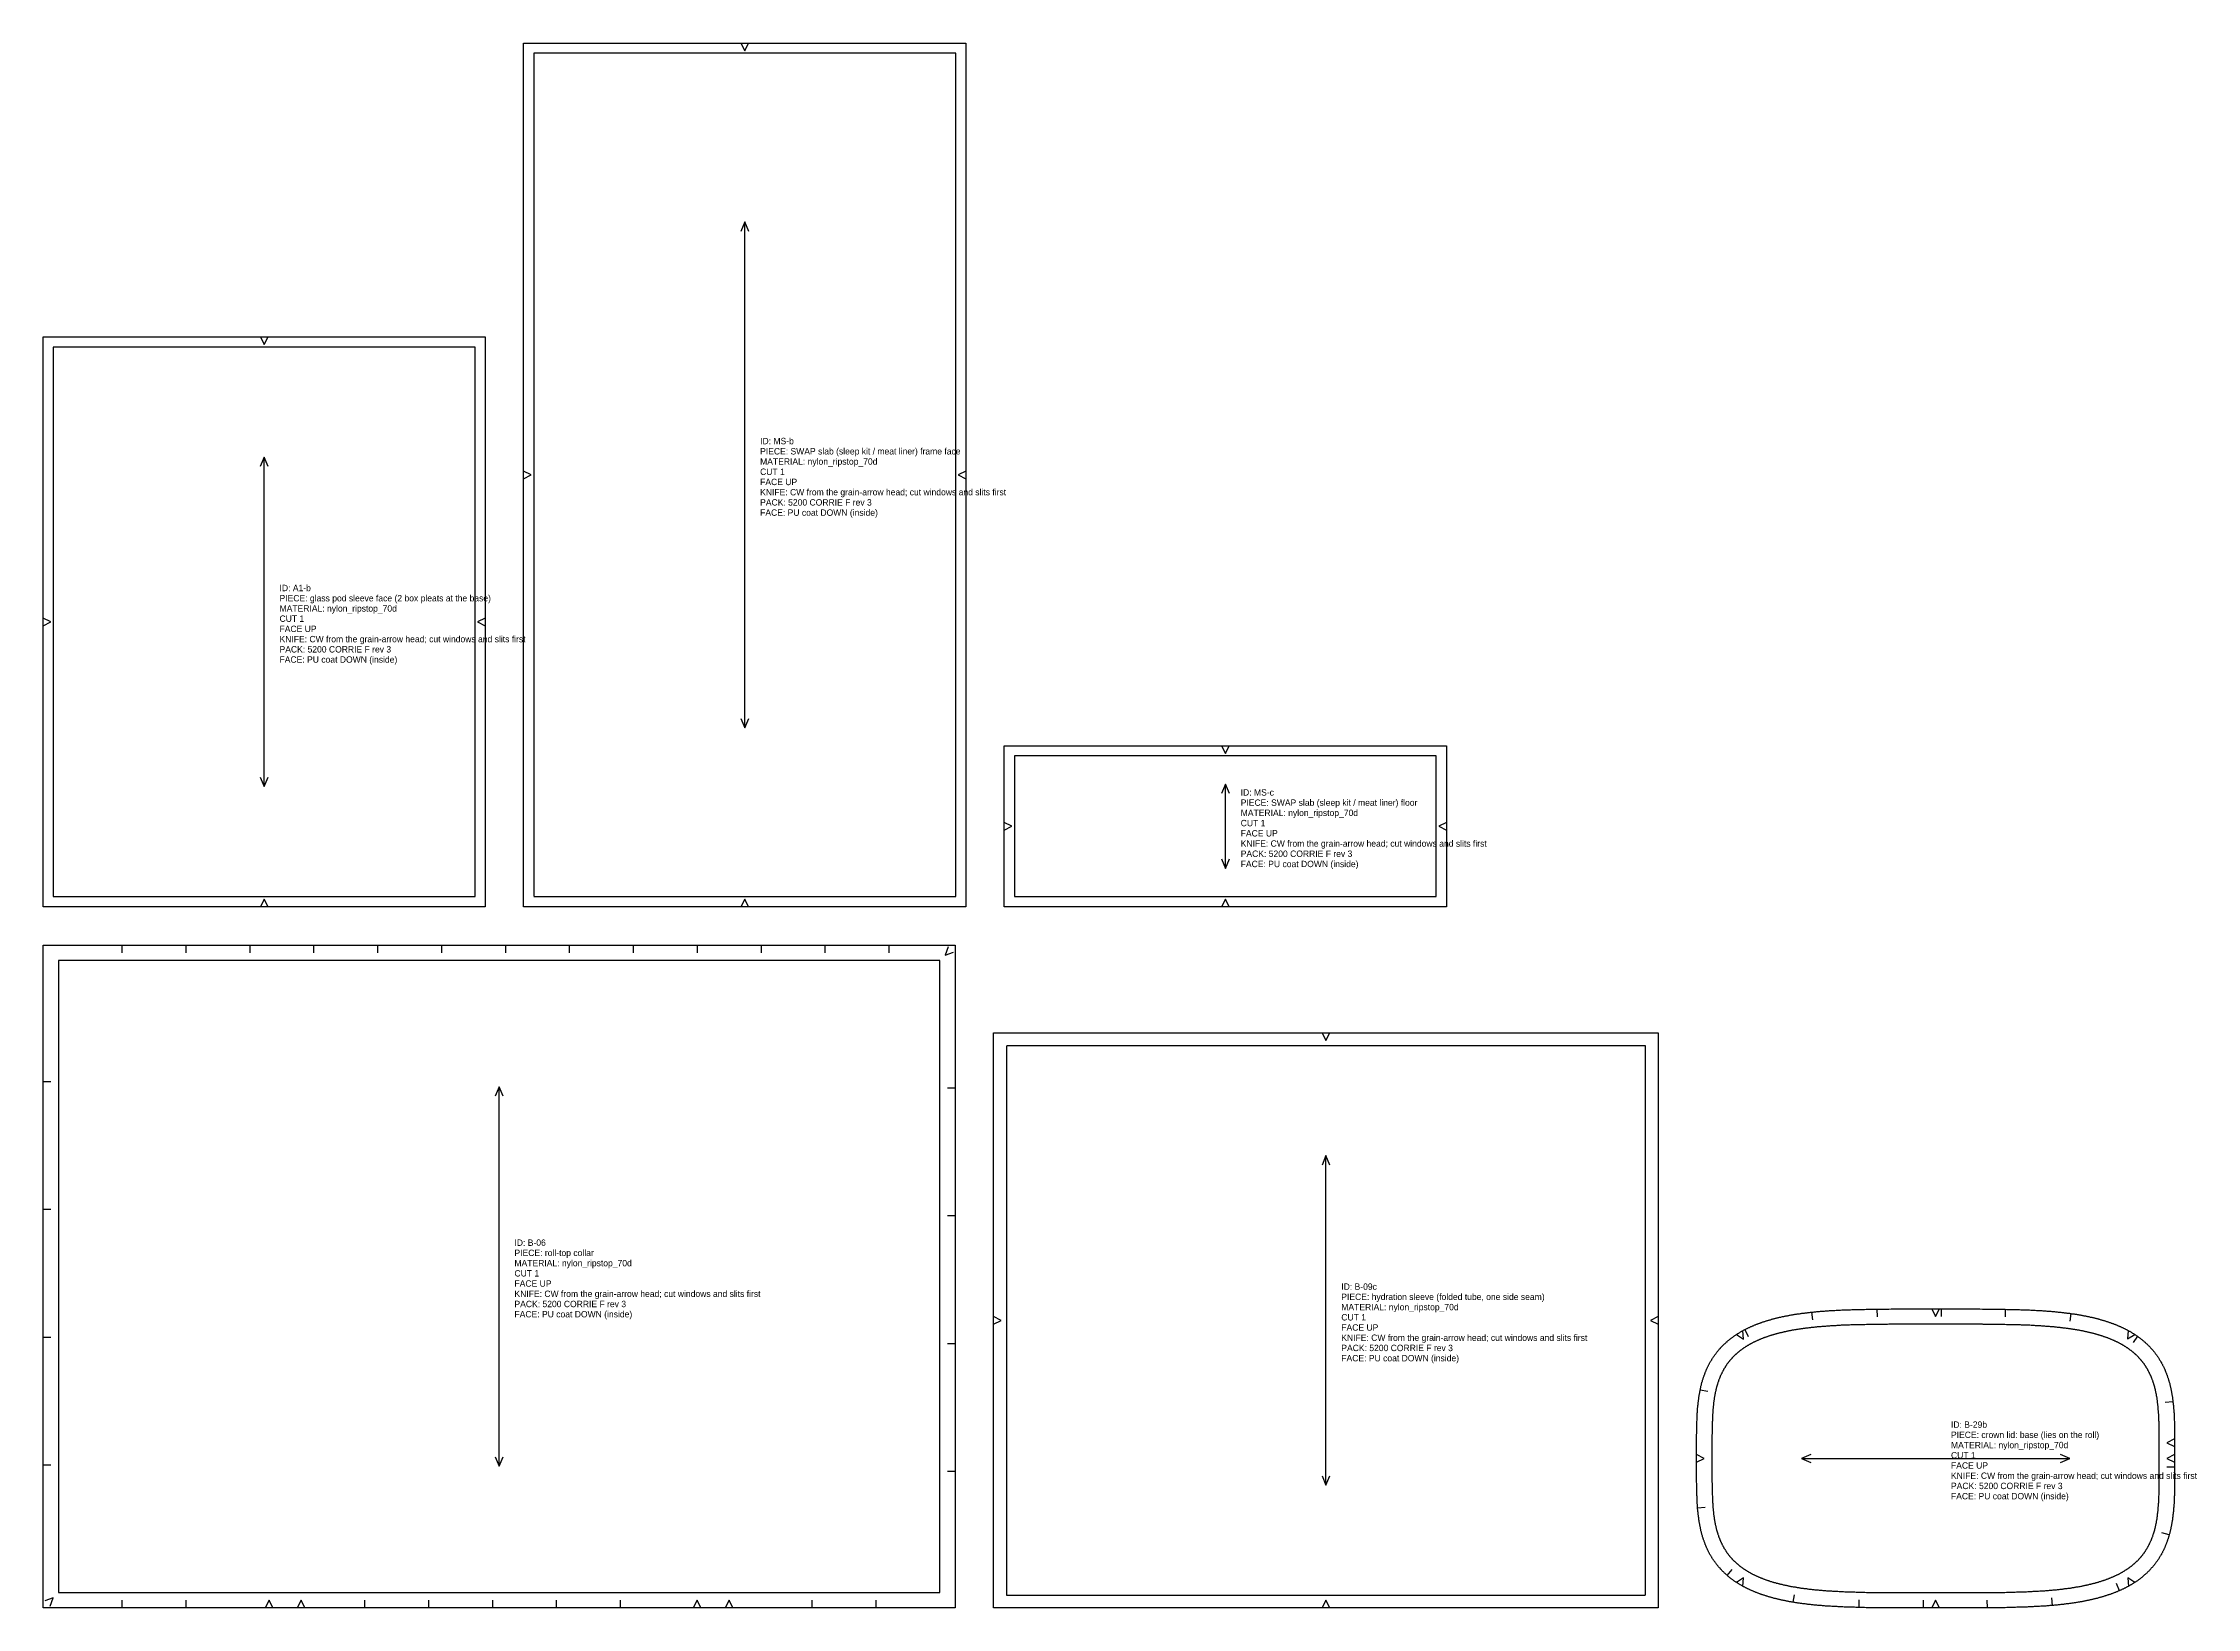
# Model space of a CAD drawing. Header units: millimetres. Extents: x 0 to 1685, y 0 to 1225.
import ezdxf

# ---------------------------------------------------------------- set-up
doc = ezdxf.new("R2010")
doc.units = ezdxf.units.MM
doc.linetypes.add('DASHED', pattern=[1.524, 1.27, -0.254])
for name, color, linetype in [('CUT', 7, 'Continuous'), ('GRAIN', 5, 'Continuous'), ('NOTCH', 1, 'Continuous'), ('SEW', 3, 'Continuous'), ('TEXT', 2, 'Continuous')]:
    doc.layers.add(name, color=color, linetype=linetype)

# ---------------------------------------------------------------- blocks, each defined once
blk = doc.blocks.new('B-06_0')
at = {"layer": 'CUT'}
blk.add_lwpolyline([(-12, -12), (-12, 506.8), (701.7, 506.8), (701.7, -12)], close=True, dxfattribs=at)
at = {"layer": 'GRAIN'}
for points in [[(348, 388.5), (344.8, 395.8), (341.7, 388.5)], [(344.8, 99), (344.8, 395.8)], [(341.7, 106.3), (344.8, 99), (348, 106.3)]]:
    blk.add_lwpolyline(points, dxfattribs=at)
at = {"layer": 'NOTCH'}
for points in [[(49.7, 506.8), (49.7, 500.8)], [(99.7, 506.8), (99.7, 500.8)], [(149.7, 506.8), (149.7, 500.8)], [(199.7, 506.8), (199.7, 500.8)], [(249.7, 506.8), (249.7, 500.8)], [(299.7, 506.8), (299.7, 500.8)], [(349.7, 506.8), (349.7, 500.8)], [(399.7, 506.8), (399.7, 500.8)], [(449.7, 506.8), (449.7, 500.8)], [(499.7, 506.8), (499.7, 500.8)], [(549.7, 506.8), (549.7, 500.8)], [(599.7, 506.8), (599.7, 500.8)], [(649.7, 506.8), (649.7, 500.8)], [(696.1, 505.4), (693.9, 499), (700.3, 501.2)], [(-12, 400), (-6, 400)], [(701.7, 394.8), (695.7, 394.8)], [(-12, 300), (-6, 300)], [(701.7, 294.8), (695.7, 294.8)], [(-12, 200), (-6, 200)], [(701.7, 194.8), (695.7, 194.8)], [(-12, 100), (-6, 100)], [(701.7, 94.8), (695.7, 94.8)], [(-6.4, -10.6), (-4.2, -4.2), (-10.6, -6.4)], [(49.9, -12), (49.9, -6)], [(99.9, -12), (99.9, -6)], [(167.8, -12), (164.8, -6), (161.8, -12)], [(192.8, -12), (189.8, -6), (186.8, -12)], [(239.8, -12), (239.8, -6)], [(289.8, -12), (289.8, -6)], [(339.8, -12), (339.8, -6)], [(389.8, -12), (389.8, -6)], [(439.8, -12), (439.8, -6)], [(502.7, -12), (499.7, -6), (496.7, -12)], [(527.7, -12), (524.7, -6), (521.7, -12)], [(589.7, -12), (589.7, -6)], [(639.7, -12), (639.7, -6)]]:
    blk.add_lwpolyline(points, dxfattribs=at)
at = {"layer": 'SEW', "linetype": 'DASHED'}
blk.add_lwpolyline([(0, 0), (689.7, 0), (689.7, 494.8), (0, 494.8)], close=True, dxfattribs=at)
at = {"layer": 'TEXT'}
for s, p in [('ID: B-06', (356.8, 271.4)), ('PIECE: roll-top collar', (356.8, 263.4)), ('MATERIAL: nylon_ripstop_70d', (356.8, 255.4)), ('CUT 1', (356.8, 247.4)), ('FACE UP', (356.8, 239.4)), ('KNIFE: CW from the grain-arrow head; cut windows and slits first', (356.8, 231.4)), ('PACK: 5200 CORRIE F rev 3', (356.8, 223.4)), ('FACE: PU coat DOWN (inside)', (356.8, 215.4))]:
    blk.add_text(s, height=5, dxfattribs=at).set_placement(p)
blk = doc.blocks.new('B-09c_1')
at = {"layer": 'CUT'}
blk.add_lwpolyline([(-10, -10), (-10, 440), (510, 440), (510, -10)], close=True, dxfattribs=at)
at = {"layer": 'GRAIN'}
for points in [[(253.1, 336.6), (250, 344), (246.9, 336.6)], [(250, 86), (250, 344)], [(246.9, 93.4), (250, 86), (253.1, 93.4)]]:
    blk.add_lwpolyline(points, dxfattribs=at)
at = {"layer": 'NOTCH'}
for points in [[(247, 440), (250, 434), (253, 440)], [(-10, 212), (-4, 215), (-10, 218)], [(510, 218), (504, 215), (510, 212)], [(253, -10), (250, -4), (247, -10)]]:
    blk.add_lwpolyline(points, dxfattribs=at)
at = {"layer": 'SEW', "linetype": 'DASHED'}
blk.add_lwpolyline([(0, 0), (500, 0), (500, 430), (0, 430)], close=True, dxfattribs=at)
at = {"layer": 'TEXT'}
for s, p in [('PIECE: hydration sleeve (folded tube, one side seam)', (262, 231)), ('ID: B-09c', (262, 239)), ('CUT 1', (262, 215)), ('MATERIAL: nylon_ripstop_70d', (262, 223)), ('FACE UP', (262, 207)), ('KNIFE: CW from the grain-arrow head; cut windows and slits first', (262, 199)), ('PACK: 5200 CORRIE F rev 3', (262, 191)), ('FACE: PU coat DOWN (inside)', (262, 183))]:
    blk.add_text(s, height=5, dxfattribs=at).set_placement(p)
blk = doc.blocks.new('B-29b_2')
at = {"layer": 'CUT'}
blk.add_lwpolyline([(0, 117), (0, 117), (11.6, 117), (16.4, 117), (20, 117), (23.1, 117), (25.9, 117), (28.3, 117), (30.6, 117), (32.7, 117), (34.7, 117), (36.6, 116.9), (38.4, 116.9), (40.1, 116.9), (41.8, 116.9), (43.4, 116.9), (44.9, 116.9), (46.4, 116.9), (47.8, 116.9), (49.2, 116.8), (50.5, 116.8), (51.9, 116.8), (53.1, 116.8), (54.4, 116.8), (55.6, 116.7), (56.8, 116.7), (58, 116.7), (59.2, 116.7), (60.3, 116.6), (61.4, 116.6), (62.5, 116.6), (63.6, 116.5), (64.6, 116.5), (65.7, 116.5), (66.7, 116.4), (67.7, 116.4), (68.7, 116.4), (69.7, 116.3), (70.6, 116.3), (71.6, 116.3), (72.5, 116.2), (73.5, 116.2), (74.4, 116.1), (75.3, 116.1), (76.2, 116.1), (77.1, 116), (77.9, 116), (78.8, 115.9), (79.7, 115.9), (80.5, 115.8), (81.3, 115.8), (82.2, 115.7), (83, 115.7), (83.8, 115.6), (84.6, 115.6), (85.4, 115.5), (86.2, 115.5), (87, 115.4), (87.7, 115.3), (88.5, 115.3), (89.3, 115.2), (90, 115.2), (90.8, 115.1), (91.5, 115), (92.2, 115), (93, 114.9), (93.7, 114.8), (94.4, 114.8), (95.1, 114.7), (95.8, 114.6), (96.5, 114.5), (97.2, 114.5), (97.9, 114.4), (98.6, 114.3), (99.3, 114.2), (100, 114.2), (100.6, 114.1), (101.3, 114), (102, 113.9), (102.6, 113.8), (103.3, 113.8), (103.9, 113.7), (104.6, 113.6), (105.2, 113.5), (105.8, 113.4), (106.5, 113.3), (107.1, 113.2), (107.7, 113.2), (108.3, 113.1), (108.9, 113), (109.5, 112.9), (110.2, 112.8), (110.8, 112.7), (111.4, 112.6), (111.9, 112.5), (112.5, 112.4), (113.1, 112.3), (113.7, 112.2), (114.3, 112.1), (114.9, 112), (115.4, 111.9), (116, 111.7), (116.6, 111.6), (117.2, 111.5), (117.7, 111.4), (118.3, 111.3), (118.8, 111.2), (119.4, 111.1), (119.9, 111), (120.5, 110.8), (121, 110.7), (121.6, 110.6), (122.1, 110.5), (122.6, 110.4), (123.2, 110.2), (123.7, 110.1), (124.2, 110), (124.7, 109.8), (125.3, 109.7), (125.8, 109.6), (126.3, 109.5), (126.8, 109.3), (127.3, 109.2), (127.8, 109), (128.3, 108.9), (128.8, 108.8), (129.3, 108.6), (129.8, 108.5), (130.3, 108.3), (130.8, 108.2), (131.3, 108.1), (131.8, 107.9), (132.3, 107.8), (132.7, 107.6), (133.2, 107.5), (133.7, 107.3), (134.2, 107.1), (134.6, 107), (135.1, 106.8), (135.6, 106.7), (136.1, 106.5), (136.5, 106.4), (137, 106.2), (137.4, 106), (137.9, 105.9), (138.3, 105.7), (138.8, 105.5), (139.2, 105.4), (139.7, 105.2), (140.1, 105), (140.6, 104.8), (141, 104.7), (141.5, 104.5), (141.9, 104.3), (142.3, 104.1), (142.8, 103.9), (143.2, 103.7), (143.6, 103.6), (144.1, 103.4), (144.5, 103.2), (144.9, 103), (145.3, 102.8), (145.7, 102.6), (146.2, 102.4), (146.6, 102.2), (147, 102), (147.4, 101.8), (147.8, 101.6), (148.2, 101.4), (148.6, 101.2), (149, 101), (149.4, 100.8), (149.8, 100.6), (150.2, 100.4), (150.6, 100.1), (151, 99.9), (151.4, 99.7), (151.8, 99.5), (152.2, 99.3), (152.6, 99), (152.9, 98.8), (153.3, 98.6), (153.7, 98.4), (154.1, 98.1), (154.5, 97.9), (154.8, 97.7), (155.2, 97.4), (155.6, 97.2), (155.9, 96.9), (156.3, 96.7), (156.7, 96.5), (157, 96.2), (157.4, 96), (157.8, 95.7), (158.1, 95.5), (158.5, 95.2), (158.8, 94.9), (159.2, 94.7), (159.5, 94.4), (159.9, 94.2), (160.2, 93.9), (160.6, 93.6), (160.9, 93.4), (161.2, 93.1), (161.6, 92.8), (161.9, 92.6), (162.2, 92.3), (162.6, 92), (162.9, 91.7), (163.2, 91.4), (163.5, 91.2), (163.9, 90.9), (164.2, 90.6), (164.5, 90.3), (164.8, 90), (165.1, 89.7), (165.4, 89.4), (165.8, 89.1), (166.1, 88.8), (166.4, 88.5), (166.7, 88.2), (167, 87.9), (167.3, 87.6), (167.6, 87.3), (167.9, 87), (168.2, 86.7), (168.4, 86.3), (168.7, 86), (169, 85.7), (169.3, 85.4), (169.6, 85.1), (169.9, 84.7), (170.1, 84.4), (170.4, 84.1), (170.7, 83.7), (171, 83.4), (171.2, 83.1), (171.5, 82.7), (171.8, 82.4), (172, 82), (172.3, 81.7), (172.5, 81.3), (172.8, 81), (173.1, 80.6), (173.3, 80.3), (173.5, 79.9), (173.8, 79.6), (174, 79.2), (174.3, 78.8), (174.5, 78.5), (174.8, 78.1), (175, 77.7), (175.2, 77.3), (175.4, 77), (175.7, 76.6), (175.9, 76.2), (176.1, 75.8), (176.3, 75.4), (176.6, 75.1), (176.8, 74.7), (177, 74.3), (177.2, 73.9), (177.4, 73.5), (177.6, 73.1), (177.8, 72.7), (178, 72.3), (178.2, 71.9), (178.4, 71.5), (178.6, 71.1), (178.8, 70.7), (179, 70.2), (179.2, 69.8), (179.4, 69.4), (179.5, 69), (179.7, 68.6), (179.9, 68.1), (180.1, 67.7), (180.2, 67.3), (180.4, 66.8), (180.6, 66.4), (180.7, 66), (180.9, 65.5), (181.1, 65.1), (181.2, 64.6), (181.4, 64.2), (181.5, 63.7), (181.7, 63.3), (181.8, 62.8), (182, 62.4), (182.1, 61.9), (182.3, 61.4), (182.4, 61), (182.5, 60.5), (182.7, 60), (182.8, 59.6), (182.9, 59.1), (183.1, 58.6), (183.2, 58.1), (183.3, 57.6), (183.4, 57.1), (183.6, 56.6), (183.7, 56.1), (183.8, 55.6), (183.9, 55.1), (184, 54.6), (184.1, 54.1), (184.2, 53.6), (184.3, 53), (184.4, 52.5), (184.5, 52), (184.6, 51.4), (184.7, 50.9), (184.8, 50.4), (184.9, 49.8), (185, 49.3), (185.1, 48.7), (185.2, 48.1), (185.3, 47.6), (185.3, 47), (185.4, 46.4), (185.5, 45.8), (185.6, 45.2), (185.6, 44.6), (185.7, 44), (185.8, 43.4), (185.9, 42.8), (185.9, 42.2), (186, 41.5), (186, 40.9), (186.1, 40.2), (186.2, 39.6), (186.2, 38.9), (186.3, 38.2), (186.3, 37.5), (186.4, 36.8), (186.4, 36.1), (186.5, 35.4), (186.5, 34.6), (186.5, 33.9), (186.6, 33.1), (186.6, 32.3), (186.7, 31.5), (186.7, 30.7), (186.7, 29.9), (186.8, 29), (186.8, 28.1), (186.8, 27.2), (186.8, 26.2), (186.9, 25.3), (186.9, 24.3), (186.9, 23.2), (186.9, 22.1), (186.9, 21), (186.9, 19.7), (187, 18.5), (187, 17.1), (187, 15.6), (187, 13.9), (187, 12), (187, 9.8), (187, 6.9), (187, 0), (187, -6.9), (187, -9.8), (187, -12), (187, -13.9), (187, -15.6), (187, -17.1), (187, -18.5), (186.9, -19.7), (186.9, -21), (186.9, -22.1), (186.9, -23.2), (186.9, -24.3), (186.9, -25.3), (186.8, -26.2), (186.8, -27.2), (186.8, -28.1), (186.8, -29), (186.7, -29.9), (186.7, -30.7), (186.7, -31.5), (186.6, -32.3), (186.6, -33.1), (186.5, -33.9), (186.5, -34.6), (186.5, -35.4), (186.4, -36.1), (186.4, -36.8), (186.3, -37.5), (186.3, -38.2), (186.2, -38.9), (186.2, -39.6), (186.1, -40.2), (186, -40.9), (186, -41.5), (185.9, -42.2), (185.9, -42.8), (185.8, -43.4), (185.7, -44), (185.6, -44.6), (185.6, -45.2), (185.5, -45.8), (185.4, -46.4), (185.3, -47), (185.3, -47.6), (185.2, -48.1), (185.1, -48.7), (185, -49.3), (184.9, -49.8), (184.8, -50.4), (184.7, -50.9), (184.6, -51.4), (184.5, -52), (184.4, -52.5), (184.3, -53), (184.2, -53.6), (184.1, -54.1), (184, -54.6), (183.9, -55.1), (183.8, -55.6), (183.7, -56.1), (183.6, -56.6), (183.4, -57.1), (183.3, -57.6), (183.2, -58.1), (183.1, -58.6), (182.9, -59.1), (182.8, -59.6), (182.7, -60), (182.5, -60.5), (182.4, -61), (182.3, -61.4), (182.1, -61.9), (182, -62.4), (181.8, -62.8), (181.7, -63.3), (181.5, -63.7), (181.4, -64.2), (181.2, -64.6), (181.1, -65.1), (180.9, -65.5), (180.7, -66), (180.6, -66.4), (180.4, -66.8), (180.2, -67.3), (180.1, -67.7), (179.9, -68.1), (179.7, -68.6), (179.5, -69), (179.4, -69.4), (179.2, -69.8), (179, -70.2), (178.8, -70.7), (178.6, -71.1), (178.4, -71.5), (178.2, -71.9), (178, -72.3), (177.8, -72.7), (177.6, -73.1), (177.4, -73.5), (177.2, -73.9), (177, -74.3), (176.8, -74.7), (176.6, -75.1), (176.3, -75.4), (176.1, -75.8), (175.9, -76.2), (175.7, -76.6), (175.4, -77), (175.2, -77.3), (175, -77.7), (174.8, -78.1), (174.5, -78.5), (174.3, -78.8), (174, -79.2), (173.8, -79.6), (173.5, -79.9), (173.3, -80.3), (173.1, -80.6), (172.8, -81), (172.5, -81.3), (172.3, -81.7), (172, -82), (171.8, -82.4), (171.5, -82.7), (171.2, -83.1), (171, -83.4), (170.7, -83.7), (170.4, -84.1), (170.1, -84.4), (169.9, -84.7), (169.6, -85.1), (169.3, -85.4), (169, -85.7), (168.7, -86), (168.4, -86.3), (168.2, -86.7), (167.9, -87), (167.6, -87.3), (167.3, -87.6), (167, -87.9), (166.7, -88.2), (166.4, -88.5), (166.1, -88.8), (165.8, -89.1), (165.4, -89.4), (165.1, -89.7), (164.8, -90), (164.5, -90.3), (164.2, -90.6), (163.9, -90.9), (163.5, -91.2), (163.2, -91.4), (162.9, -91.7), (162.6, -92), (162.2, -92.3), (161.9, -92.6), (161.6, -92.8), (161.2, -93.1), (160.9, -93.4), (160.6, -93.6), (160.2, -93.9), (159.9, -94.2), (159.5, -94.4), (159.2, -94.7), (158.8, -94.9), (158.5, -95.2), (158.1, -95.5), (157.8, -95.7), (157.4, -96), (157, -96.2), (156.7, -96.5), (156.3, -96.7), (155.9, -96.9), (155.6, -97.2), (155.2, -97.4), (154.8, -97.7), (154.5, -97.9), (154.1, -98.1), (153.7, -98.4), (153.3, -98.6), (152.9, -98.8), (152.6, -99), (152.2, -99.3), (151.8, -99.5), (151.4, -99.7), (151, -99.9), (150.6, -100.1), (150.2, -100.4), (149.8, -100.6), (149.4, -100.8), (149, -101), (148.6, -101.2), (148.2, -101.4), (147.8, -101.6), (147.4, -101.8), (147, -102), (146.6, -102.2), (146.2, -102.4), (145.7, -102.6), (145.3, -102.8), (144.9, -103), (144.5, -103.2), (144.1, -103.4), (143.6, -103.6), (143.2, -103.7), (142.8, -103.9), (142.3, -104.1), (141.9, -104.3), (141.5, -104.5), (141, -104.7), (140.6, -104.8), (140.1, -105), (139.7, -105.2), (139.2, -105.4), (138.8, -105.5), (138.3, -105.7), (137.9, -105.9), (137.4, -106), (137, -106.2), (136.5, -106.4), (136.1, -106.5), (135.6, -106.7), (135.1, -106.8), (134.6, -107), (134.2, -107.1), (133.7, -107.3), (133.2, -107.5), (132.7, -107.6), (132.3, -107.8), (131.8, -107.9), (131.3, -108.1), (130.8, -108.2), (130.3, -108.3), (129.8, -108.5), (129.3, -108.6), (128.8, -108.8), (128.3, -108.9), (127.8, -109), (127.3, -109.2), (126.8, -109.3), (126.3, -109.5), (125.8, -109.6), (125.3, -109.7), (124.7, -109.8), (124.2, -110), (123.7, -110.1), (123.2, -110.2), (122.6, -110.4), (122.1, -110.5), (121.6, -110.6), (121, -110.7), (120.5, -110.8), (119.9, -111), (119.4, -111.1), (118.8, -111.2), (118.3, -111.3), (117.7, -111.4), (117.2, -111.5), (116.6, -111.6), (116, -111.7), (115.4, -111.9), (114.9, -112), (114.3, -112.1), (113.7, -112.2), (113.1, -112.3), (112.5, -112.4), (111.9, -112.5), (111.4, -112.6), (110.8, -112.7), (110.2, -112.8), (109.5, -112.9), (108.9, -113), (108.3, -113.1), (107.7, -113.2), (107.1, -113.2), (106.5, -113.3), (105.8, -113.4), (105.2, -113.5), (104.6, -113.6), (103.9, -113.7), (103.3, -113.8), (102.6, -113.8), (102, -113.9), (101.3, -114), (100.6, -114.1), (100, -114.2), (99.3, -114.2), (98.6, -114.3), (97.9, -114.4), (97.2, -114.5), (96.5, -114.5), (95.8, -114.6), (95.1, -114.7), (94.4, -114.8), (93.7, -114.8), (93, -114.9), (92.2, -115), (91.5, -115), (90.8, -115.1), (90, -115.2), (89.3, -115.2), (88.5, -115.3), (87.7, -115.3), (87, -115.4), (86.2, -115.5), (85.4, -115.5), (84.6, -115.6), (83.8, -115.6), (83, -115.7), (82.2, -115.7), (81.3, -115.8), (80.5, -115.8), (79.7, -115.9), (78.8, -115.9), (77.9, -116), (77.1, -116), (76.2, -116.1), (75.3, -116.1), (74.4, -116.1), (73.5, -116.2), (72.5, -116.2), (71.6, -116.3), (70.6, -116.3), (69.7, -116.3), (68.7, -116.4), (67.7, -116.4), (66.7, -116.4), (65.7, -116.5), (64.6, -116.5), (63.6, -116.5), (62.5, -116.6), (61.4, -116.6), (60.3, -116.6), (59.2, -116.7), (58, -116.7), (56.8, -116.7), (55.6, -116.7), (54.4, -116.8), (53.1, -116.8), (51.9, -116.8), (50.5, -116.8), (49.2, -116.8), (47.8, -116.9), (46.4, -116.9), (44.9, -116.9), (43.3, -116.9), (41.8, -116.9), (40.1, -116.9), (38.4, -116.9), (36.6, -116.9), (34.7, -117), (32.7, -117), (30.6, -117), (28.3, -117), (25.9, -117), (23.1, -117), (20, -117), (16.4, -117), (11.6, -117), (0, -117), (-11.6, -117), (-16.4, -117), (-20, -117), (-23.1, -117), (-25.9, -117), (-28.3, -117), (-30.6, -117), (-32.7, -117), (-34.7, -117), (-36.6, -116.9), (-38.4, -116.9), (-40.1, -116.9), (-41.8, -116.9), (-43.4, -116.9), (-44.9, -116.9), (-46.4, -116.9), (-47.8, -116.9), (-49.2, -116.8), (-50.5, -116.8), (-51.9, -116.8), (-53.1, -116.8), (-54.4, -116.8), (-55.6, -116.7), (-56.8, -116.7), (-58, -116.7), (-59.2, -116.7), (-60.3, -116.6), (-61.4, -116.6), (-62.5, -116.6), (-63.6, -116.5), (-64.6, -116.5), (-65.7, -116.5), (-66.7, -116.4), (-67.7, -116.4), (-68.7, -116.4), (-69.7, -116.3), (-70.6, -116.3), (-71.6, -116.3), (-72.5, -116.2), (-73.5, -116.2), (-74.4, -116.1), (-75.3, -116.1), (-76.2, -116.1), (-77.1, -116), (-77.9, -116), (-78.8, -115.9), (-79.7, -115.9), (-80.5, -115.8), (-81.3, -115.8), (-82.2, -115.7), (-83, -115.7), (-83.8, -115.6), (-84.6, -115.6), (-85.4, -115.5), (-86.2, -115.5), (-87, -115.4), (-87.7, -115.3), (-88.5, -115.3), (-89.3, -115.2), (-90, -115.2), (-90.8, -115.1), (-91.5, -115), (-92.2, -115), (-93, -114.9), (-93.7, -114.8), (-94.4, -114.8), (-95.1, -114.7), (-95.8, -114.6), (-96.5, -114.5), (-97.2, -114.5), (-97.9, -114.4), (-98.6, -114.3), (-99.3, -114.2), (-100, -114.2), (-100.6, -114.1), (-101.3, -114), (-102, -113.9), (-102.6, -113.8), (-103.3, -113.8), (-103.9, -113.7), (-104.6, -113.6), (-105.2, -113.5), (-105.8, -113.4), (-106.5, -113.3), (-107.1, -113.2), (-107.7, -113.2), (-108.3, -113.1), (-108.9, -113), (-109.5, -112.9), (-110.2, -112.8), (-110.8, -112.7), (-111.4, -112.6), (-111.9, -112.5), (-112.5, -112.4), (-113.1, -112.3), (-113.7, -112.2), (-114.3, -112.1), (-114.9, -112), (-115.4, -111.9), (-116, -111.7), (-116.6, -111.6), (-117.2, -111.5), (-117.7, -111.4), (-118.3, -111.3), (-118.8, -111.2), (-119.4, -111.1), (-119.9, -111), (-120.5, -110.8), (-121, -110.7), (-121.6, -110.6), (-122.1, -110.5), (-122.6, -110.4), (-123.2, -110.2), (-123.7, -110.1), (-124.2, -110), (-124.7, -109.8), (-125.3, -109.7), (-125.8, -109.6), (-126.3, -109.5), (-126.8, -109.3), (-127.3, -109.2), (-127.8, -109), (-128.3, -108.9), (-128.8, -108.8), (-129.3, -108.6), (-129.8, -108.5), (-130.3, -108.3), (-130.8, -108.2), (-131.3, -108.1), (-131.8, -107.9), (-132.3, -107.8), (-132.7, -107.6), (-133.2, -107.5), (-133.7, -107.3), (-134.2, -107.1), (-134.6, -107), (-135.1, -106.8), (-135.6, -106.7), (-136.1, -106.5), (-136.5, -106.4), (-137, -106.2), (-137.4, -106), (-137.9, -105.9), (-138.3, -105.7), (-138.8, -105.5), (-139.2, -105.4), (-139.7, -105.2), (-140.1, -105), (-140.6, -104.8), (-141, -104.7), (-141.5, -104.5), (-141.9, -104.3), (-142.3, -104.1), (-142.8, -103.9), (-143.2, -103.7), (-143.6, -103.6), (-144.1, -103.4), (-144.5, -103.2), (-144.9, -103), (-145.3, -102.8), (-145.7, -102.6), (-146.2, -102.4), (-146.6, -102.2), (-147, -102), (-147.4, -101.8), (-147.8, -101.6), (-148.2, -101.4), (-148.6, -101.2), (-149, -101), (-149.4, -100.8), (-149.8, -100.6), (-150.2, -100.4), (-150.6, -100.1), (-151, -99.9), (-151.4, -99.7), (-151.8, -99.5), (-152.2, -99.3), (-152.6, -99), (-152.9, -98.8), (-153.3, -98.6), (-153.7, -98.4), (-154.1, -98.1), (-154.5, -97.9), (-154.8, -97.7), (-155.2, -97.4), (-155.6, -97.2), (-155.9, -96.9), (-156.3, -96.7), (-156.7, -96.5), (-157, -96.2), (-157.4, -96), (-157.8, -95.7), (-158.1, -95.5), (-158.5, -95.2), (-158.8, -94.9), (-159.2, -94.7), (-159.5, -94.4), (-159.9, -94.2), (-160.2, -93.9), (-160.6, -93.6), (-160.9, -93.4), (-161.2, -93.1), (-161.6, -92.8), (-161.9, -92.6), (-162.2, -92.3), (-162.6, -92), (-162.9, -91.7), (-163.2, -91.4), (-163.5, -91.2), (-163.9, -90.9), (-164.2, -90.6), (-164.5, -90.3), (-164.8, -90), (-165.1, -89.7), (-165.4, -89.4), (-165.8, -89.1), (-166.1, -88.8), (-166.4, -88.5), (-166.7, -88.2), (-167, -87.9), (-167.3, -87.6), (-167.6, -87.3), (-167.9, -87), (-168.2, -86.7), (-168.4, -86.3), (-168.7, -86), (-169, -85.7), (-169.3, -85.4), (-169.6, -85.1), (-169.9, -84.7), (-170.1, -84.4), (-170.4, -84.1), (-170.7, -83.7), (-171, -83.4), (-171.2, -83.1), (-171.5, -82.7), (-171.8, -82.4), (-172, -82), (-172.3, -81.7), (-172.5, -81.3), (-172.8, -81), (-173.1, -80.6), (-173.3, -80.3), (-173.5, -79.9), (-173.8, -79.6), (-174, -79.2), (-174.3, -78.8), (-174.5, -78.5), (-174.8, -78.1), (-175, -77.7), (-175.2, -77.3), (-175.4, -77), (-175.7, -76.6), (-175.9, -76.2), (-176.1, -75.8), (-176.3, -75.4), (-176.6, -75.1), (-176.8, -74.7), (-177, -74.3), (-177.2, -73.9), (-177.4, -73.5), (-177.6, -73.1), (-177.8, -72.7), (-178, -72.3), (-178.2, -71.9), (-178.4, -71.5), (-178.6, -71.1), (-178.8, -70.7), (-179, -70.2), (-179.2, -69.8), (-179.4, -69.4), (-179.5, -69), (-179.7, -68.6), (-179.9, -68.1), (-180.1, -67.7), (-180.2, -67.3), (-180.4, -66.8), (-180.6, -66.4), (-180.7, -66), (-180.9, -65.5), (-181.1, -65.1), (-181.2, -64.6), (-181.4, -64.2), (-181.5, -63.7), (-181.7, -63.3), (-181.8, -62.8), (-182, -62.4), (-182.1, -61.9), (-182.3, -61.4), (-182.4, -61), (-182.5, -60.5), (-182.7, -60), (-182.8, -59.6), (-182.9, -59.1), (-183.1, -58.6), (-183.2, -58.1), (-183.3, -57.6), (-183.4, -57.1), (-183.6, -56.6), (-183.7, -56.1), (-183.8, -55.6), (-183.9, -55.1), (-184, -54.6), (-184.1, -54.1), (-184.2, -53.6), (-184.3, -53), (-184.4, -52.5), (-184.5, -52), (-184.6, -51.4), (-184.7, -50.9), (-184.8, -50.4), (-184.9, -49.8), (-185, -49.3), (-185.1, -48.7), (-185.2, -48.1), (-185.3, -47.6), (-185.3, -47), (-185.4, -46.4), (-185.5, -45.8), (-185.6, -45.2), (-185.6, -44.6), (-185.7, -44), (-185.8, -43.4), (-185.9, -42.8), (-185.9, -42.2), (-186, -41.5), (-186, -40.9), (-186.1, -40.2), (-186.2, -39.6), (-186.2, -38.9), (-186.3, -38.2), (-186.3, -37.5), (-186.4, -36.8), (-186.4, -36.1), (-186.5, -35.4), (-186.5, -34.6), (-186.5, -33.9), (-186.6, -33.1), (-186.6, -32.3), (-186.7, -31.5), (-186.7, -30.7), (-186.7, -29.9), (-186.8, -29), (-186.8, -28.1), (-186.8, -27.2), (-186.8, -26.2), (-186.9, -25.3), (-186.9, -24.3), (-186.9, -23.2), (-186.9, -22.1), (-186.9, -21), (-186.9, -19.7), (-187, -18.5), (-187, -17.1), (-187, -15.6), (-187, -13.9), (-187, -12), (-187, -9.8), (-187, -6.9), (-187, 0), (-187, 6.9), (-187, 9.8), (-187, 12), (-187, 13.9), (-187, 15.6), (-187, 17.1), (-187, 18.5), (-186.9, 19.7), (-186.9, 21), (-186.9, 22.1), (-186.9, 23.2), (-186.9, 24.3), (-186.9, 25.3), (-186.8, 26.2), (-186.8, 27.2), (-186.8, 28.1), (-186.8, 29), (-186.7, 29.9), (-186.7, 30.7), (-186.7, 31.5), (-186.6, 32.3), (-186.6, 33.1), (-186.5, 33.9), (-186.5, 34.6), (-186.5, 35.4), (-186.4, 36.1), (-186.4, 36.8), (-186.3, 37.5), (-186.3, 38.2), (-186.2, 38.9), (-186.2, 39.6), (-186.1, 40.2), (-186, 40.9), (-186, 41.5), (-185.9, 42.2), (-185.9, 42.8), (-185.8, 43.4), (-185.7, 44), (-185.6, 44.6), (-185.6, 45.2), (-185.5, 45.8), (-185.4, 46.4), (-185.3, 47), (-185.3, 47.6), (-185.2, 48.1), (-185.1, 48.7), (-185, 49.3), (-184.9, 49.8), (-184.8, 50.4), (-184.7, 50.9), (-184.6, 51.4), (-184.5, 52), (-184.4, 52.5), (-184.3, 53), (-184.2, 53.6), (-184.1, 54.1), (-184, 54.6), (-183.9, 55.1), (-183.8, 55.6), (-183.7, 56.1), (-183.6, 56.6), (-183.4, 57.1), (-183.3, 57.6), (-183.2, 58.1), (-183.1, 58.6), (-182.9, 59.1), (-182.8, 59.6), (-182.7, 60), (-182.5, 60.5), (-182.4, 61), (-182.3, 61.4), (-182.1, 61.9), (-182, 62.4), (-181.8, 62.8), (-181.7, 63.3), (-181.5, 63.7), (-181.4, 64.2), (-181.2, 64.6), (-181.1, 65.1), (-180.9, 65.5), (-180.7, 66), (-180.6, 66.4), (-180.4, 66.8), (-180.2, 67.3), (-180.1, 67.7), (-179.9, 68.1), (-179.7, 68.6), (-179.5, 69), (-179.4, 69.4), (-179.2, 69.8), (-179, 70.2), (-178.8, 70.7), (-178.6, 71.1), (-178.4, 71.5), (-178.2, 71.9), (-178, 72.3), (-177.8, 72.7), (-177.6, 73.1), (-177.4, 73.5), (-177.2, 73.9), (-177, 74.3), (-176.8, 74.7), (-176.6, 75.1), (-176.3, 75.4), (-176.1, 75.8), (-175.9, 76.2), (-175.7, 76.6), (-175.4, 77), (-175.2, 77.3), (-175, 77.7), (-174.8, 78.1), (-174.5, 78.5), (-174.3, 78.8), (-174, 79.2), (-173.8, 79.6), (-173.5, 79.9), (-173.3, 80.3), (-173.1, 80.6), (-172.8, 81), (-172.5, 81.3), (-172.3, 81.7), (-172, 82), (-171.8, 82.4), (-171.5, 82.7), (-171.2, 83.1), (-171, 83.4), (-170.7, 83.7), (-170.4, 84.1), (-170.1, 84.4), (-169.9, 84.7), (-169.6, 85.1), (-169.3, 85.4), (-169, 85.7), (-168.7, 86), (-168.4, 86.3), (-168.2, 86.7), (-167.9, 87), (-167.6, 87.3), (-167.3, 87.6), (-167, 87.9), (-166.7, 88.2), (-166.4, 88.5), (-166.1, 88.8), (-165.8, 89.1), (-165.4, 89.4), (-165.1, 89.7), (-164.8, 90), (-164.5, 90.3), (-164.2, 90.6), (-163.9, 90.9), (-163.5, 91.2), (-163.2, 91.4), (-162.9, 91.7), (-162.6, 92), (-162.2, 92.3), (-161.9, 92.6), (-161.6, 92.8), (-161.2, 93.1), (-160.9, 93.4), (-160.6, 93.6), (-160.2, 93.9), (-159.9, 94.2), (-159.5, 94.4), (-159.2, 94.7), (-158.8, 94.9), (-158.5, 95.2), (-158.1, 95.5), (-157.8, 95.7), (-157.4, 96), (-157, 96.2), (-156.7, 96.5), (-156.3, 96.7), (-155.9, 96.9), (-155.6, 97.2), (-155.2, 97.4), (-154.8, 97.7), (-154.5, 97.9), (-154.1, 98.1), (-153.7, 98.4), (-153.3, 98.6), (-152.9, 98.8), (-152.6, 99), (-152.2, 99.3), (-151.8, 99.5), (-151.4, 99.7), (-151, 99.9), (-150.6, 100.1), (-150.2, 100.4), (-149.8, 100.6), (-149.4, 100.8), (-149, 101), (-148.6, 101.2), (-148.2, 101.4), (-147.8, 101.6), (-147.4, 101.8), (-147, 102), (-146.6, 102.2), (-146.2, 102.4), (-145.7, 102.6), (-145.3, 102.8), (-144.9, 103), (-144.5, 103.2), (-144.1, 103.4), (-143.6, 103.6), (-143.2, 103.7), (-142.8, 103.9), (-142.3, 104.1), (-141.9, 104.3), (-141.5, 104.5), (-141, 104.7), (-140.6, 104.8), (-140.1, 105), (-139.7, 105.2), (-139.2, 105.4), (-138.8, 105.5), (-138.3, 105.7), (-137.9, 105.9), (-137.4, 106), (-137, 106.2), (-136.5, 106.4), (-136.1, 106.5), (-135.6, 106.7), (-135.1, 106.8), (-134.6, 107), (-134.2, 107.1), (-133.7, 107.3), (-133.2, 107.5), (-132.7, 107.6), (-132.3, 107.8), (-131.8, 107.9), (-131.3, 108.1), (-130.8, 108.2), (-130.3, 108.3), (-129.8, 108.5), (-129.3, 108.6), (-128.8, 108.8), (-128.3, 108.9), (-127.8, 109), (-127.3, 109.2), (-126.8, 109.3), (-126.3, 109.5), (-125.8, 109.6), (-125.3, 109.7), (-124.7, 109.8), (-124.2, 110), (-123.7, 110.1), (-123.2, 110.2), (-122.6, 110.4), (-122.1, 110.5), (-121.6, 110.6), (-121, 110.7), (-120.5, 110.8), (-119.9, 111), (-119.4, 111.1), (-118.8, 111.2), (-118.3, 111.3), (-117.7, 111.4), (-117.2, 111.5), (-116.6, 111.6), (-116, 111.7), (-115.4, 111.9), (-114.9, 112), (-114.3, 112.1), (-113.7, 112.2), (-113.1, 112.3), (-112.5, 112.4), (-111.9, 112.5), (-111.4, 112.6), (-110.8, 112.7), (-110.2, 112.8), (-109.5, 112.9), (-108.9, 113), (-108.3, 113.1), (-107.7, 113.2), (-107.1, 113.2), (-106.5, 113.3), (-105.8, 113.4), (-105.2, 113.5), (-104.6, 113.6), (-103.9, 113.7), (-103.3, 113.8), (-102.6, 113.8), (-102, 113.9), (-101.3, 114), (-100.6, 114.1), (-100, 114.2), (-99.3, 114.2), (-98.6, 114.3), (-97.9, 114.4), (-97.2, 114.5), (-96.5, 114.5), (-95.8, 114.6), (-95.1, 114.7), (-94.4, 114.8), (-93.7, 114.8), (-93, 114.9), (-92.2, 115), (-91.5, 115), (-90.8, 115.1), (-90, 115.2), (-89.3, 115.2), (-88.5, 115.3), (-87.7, 115.3), (-87, 115.4), (-86.2, 115.5), (-85.4, 115.5), (-84.6, 115.6), (-83.8, 115.6), (-83, 115.7), (-82.2, 115.7), (-81.3, 115.8), (-80.5, 115.8), (-79.7, 115.9), (-78.8, 115.9), (-77.9, 116), (-77.1, 116), (-76.2, 116.1), (-75.3, 116.1), (-74.4, 116.1), (-73.5, 116.2), (-72.5, 116.2), (-71.6, 116.3), (-70.6, 116.3), (-69.7, 116.3), (-68.7, 116.4), (-67.7, 116.4), (-66.7, 116.4), (-65.7, 116.5), (-64.6, 116.5), (-63.6, 116.5), (-62.5, 116.6), (-61.4, 116.6), (-60.3, 116.6), (-59.2, 116.7), (-58, 116.7), (-56.8, 116.7), (-55.6, 116.7), (-54.4, 116.8), (-53.1, 116.8), (-51.9, 116.8), (-50.5, 116.8), (-49.2, 116.8), (-47.8, 116.9), (-46.4, 116.9), (-44.9, 116.9), (-43.3, 116.9), (-41.8, 116.9), (-40.1, 116.9), (-38.4, 116.9), (-36.6, 116.9), (-34.7, 117), (-32.7, 117), (-30.6, 117), (-28.3, 117), (-25.9, 117), (-23.1, 117), (-20, 117), (-16.4, 117), (-11.6, 117)], close=True, dxfattribs=at)
at = {"layer": 'GRAIN'}
for points in [[(-97.6, 3.1), (-105, 0), (-97.6, -3.1)], [(97.6, -3.1), (105, 0), (97.6, 3.1)], [(-105, 0), (105, 0)]]:
    blk.add_lwpolyline(points, dxfattribs=at)
at = {"layer": 'NOTCH'}
for points in [[(-97, 114.5), (-96.3, 108.5)], [(-45.9, 116.9), (-45.8, 110.9)], [(-3, 117), (0, 111), (3, 117)], [(4.2, 117), (4.2, 111)], [(54.4, 116.8), (54.3, 110.8)], [(105.7, 113.4), (104.9, 107.5)], [(-155.9, 97), (-150.3, 93.4), (-150.8, 100.1)], [(-149.4, 100.8), (-146.6, 95.5)], [(150.7, 100.1), (150.2, 93.5), (155.9, 97.1)], [(158, 95.6), (154.5, 90.7)], [(-184.2, 53.8), (-178.3, 52.6)], [(185.7, 44.4), (179.7, 43.7)], [(-187, -3), (-181, 0), (-187, 3)], [(187, 15.3), (181, 12.3), (187, 9.3)], [(187, 3), (181, 0), (187, -3)], [(187, -6.9), (181, -6.9)], [(-186.2, -38.6), (-180.3, -38.1)], [(182.7, -59.8), (177, -58.2)], [(-163.1, -91.5), (-159.2, -87)], [(-150.8, -100.1), (-150.2, -93.4), (-155.9, -97)], [(143.8, -103.5), (141.4, -98)], [(155.9, -97), (150.3, -93.4), (150.8, -100.1)], [(-111.4, -112.6), (-110.4, -106.7)], [(-59.9, -116.6), (-59.8, -110.6)], [(-9.6, -117), (-9.6, -111)], [(3, -117), (0, -111), (-3, -117)], [(40.5, -116.9), (40.4, -110.9)], [(91.4, -115), (90.9, -109.1)]]:
    blk.add_lwpolyline(points, dxfattribs=at)
at = {"layer": 'SEW', "linetype": 'DASHED'}
blk.add_lwpolyline([(0, 105), (-11.6, 105), (-16.3, 105), (-20, 105), (-23.1, 105), (-25.8, 105), (-28.3, 105), (-30.6, 105), (-32.7, 105), (-34.7, 105), (-36.5, 105), (-38.3, 104.9), (-40, 104.9), (-41.7, 104.9), (-43.2, 104.9), (-44.8, 104.9), (-46.2, 104.9), (-47.6, 104.9), (-49, 104.8), (-50.4, 104.8), (-51.7, 104.8), (-52.9, 104.8), (-54.2, 104.8), (-55.4, 104.7), (-56.6, 104.7), (-57.7, 104.7), (-58.9, 104.7), (-60, 104.6), (-61.1, 104.6), (-62.2, 104.6), (-63.2, 104.5), (-64.3, 104.5), (-65.3, 104.5), (-66.3, 104.5), (-67.3, 104.4), (-68.3, 104.4), (-69.2, 104.4), (-70.2, 104.3), (-71.1, 104.3), (-72, 104.2), (-72.9, 104.2), (-73.8, 104.2), (-74.7, 104.1), (-75.6, 104.1), (-76.4, 104), (-77.3, 104), (-78.1, 103.9), (-79, 103.9), (-79.8, 103.8), (-80.6, 103.8), (-81.4, 103.7), (-82.2, 103.7), (-83, 103.6), (-83.8, 103.6), (-84.6, 103.5), (-85.3, 103.5), (-86.1, 103.4), (-86.8, 103.4), (-87.6, 103.3), (-88.3, 103.3), (-89, 103.2), (-89.8, 103.1), (-90.5, 103.1), (-91.2, 103), (-91.9, 102.9), (-92.6, 102.9), (-93.3, 102.8), (-93.9, 102.7), (-94.6, 102.7), (-95.3, 102.6), (-96, 102.5), (-96.6, 102.5), (-97.3, 102.4), (-97.9, 102.3), (-98.6, 102.3), (-99.2, 102.2), (-99.9, 102.1), (-100.5, 102), (-101.1, 101.9), (-101.7, 101.9), (-102.3, 101.8), (-103, 101.7), (-103.6, 101.6), (-104.2, 101.5), (-104.8, 101.5), (-105.4, 101.4), (-105.9, 101.3), (-106.5, 101.2), (-107.1, 101.1), (-107.7, 101), (-108.3, 100.9), (-108.8, 100.8), (-109.4, 100.7), (-110, 100.6), (-110.5, 100.6), (-111.1, 100.5), (-111.6, 100.4), (-112.2, 100.3), (-112.7, 100.2), (-113.2, 100.1), (-113.8, 100), (-114.3, 99.9), (-114.8, 99.8), (-115.3, 99.7), (-115.9, 99.5), (-116.4, 99.4), (-116.9, 99.3), (-117.4, 99.2), (-117.9, 99.1), (-118.4, 99), (-118.9, 98.9), (-119.4, 98.8), (-119.9, 98.7), (-120.4, 98.5), (-120.9, 98.4), (-121.4, 98.3), (-121.8, 98.2), (-122.3, 98.1), (-122.8, 98), (-123.3, 97.8), (-123.7, 97.7), (-124.2, 97.6), (-124.7, 97.5), (-125.1, 97.3), (-125.6, 97.2), (-126, 97.1), (-126.5, 97), (-126.9, 96.8), (-127.4, 96.7), (-127.8, 96.6), (-128.3, 96.4), (-128.7, 96.3), (-129.1, 96.2), (-129.6, 96), (-130, 95.9), (-130.4, 95.7), (-130.9, 95.6), (-131.3, 95.5), (-131.7, 95.3), (-132.1, 95.2), (-132.5, 95), (-132.9, 94.9), (-133.4, 94.7), (-133.8, 94.6), (-134.2, 94.4), (-134.6, 94.3), (-135, 94.1), (-135.4, 94), (-135.8, 93.8), (-136.2, 93.7), (-136.5, 93.5), (-136.9, 93.4), (-137.3, 93.2), (-137.7, 93), (-138.1, 92.9), (-138.5, 92.7), (-138.8, 92.6), (-139.2, 92.4), (-139.6, 92.2), (-139.9, 92.1), (-140.3, 91.9), (-140.7, 91.7), (-141, 91.6), (-141.4, 91.4), (-141.7, 91.2), (-142.1, 91), (-142.5, 90.9), (-142.8, 90.7), (-143.2, 90.5), (-143.5, 90.3), (-143.8, 90.2), (-144.2, 90), (-144.5, 89.8), (-144.9, 89.6), (-145.2, 89.4), (-145.5, 89.2), (-145.9, 89.1), (-146.2, 88.9), (-146.5, 88.7), (-146.8, 88.5), (-147.2, 88.3), (-147.5, 88.1), (-147.8, 87.9), (-148.1, 87.7), (-148.4, 87.5), (-148.7, 87.3), (-149, 87.1), (-149.4, 86.9), (-149.7, 86.7), (-150, 86.5), (-150.3, 86.3), (-150.6, 86.1), (-150.9, 85.9), (-151.2, 85.7), (-151.4, 85.5), (-151.7, 85.3), (-152, 85), (-152.3, 84.8), (-152.6, 84.6), (-152.9, 84.4), (-153.2, 84.2), (-153.4, 84), (-153.7, 83.7), (-154, 83.5), (-154.3, 83.3), (-154.5, 83.1), (-154.8, 82.8), (-155.1, 82.6), (-155.3, 82.4), (-155.6, 82.2), (-155.9, 81.9), (-156.1, 81.7), (-156.4, 81.5), (-156.6, 81.2), (-156.9, 81), (-157.2, 80.7), (-157.4, 80.5), (-157.7, 80.3), (-157.9, 80), (-158.1, 79.8), (-158.4, 79.5), (-158.6, 79.3), (-158.9, 79), (-159.1, 78.8), (-159.3, 78.5), (-159.6, 78.3), (-159.8, 78), (-160, 77.7), (-160.3, 77.5), (-160.5, 77.2), (-160.7, 77), (-160.9, 76.7), (-161.2, 76.4), (-161.4, 76.2), (-161.6, 75.9), (-161.8, 75.6), (-162, 75.4), (-162.2, 75.1), (-162.4, 74.8), (-162.6, 74.5), (-162.9, 74.2), (-163.1, 74), (-163.3, 73.7), (-163.5, 73.4), (-163.7, 73.1), (-163.9, 72.8), (-164.1, 72.5), (-164.2, 72.2), (-164.4, 71.9), (-164.6, 71.6), (-164.8, 71.3), (-165, 71), (-165.2, 70.7), (-165.4, 70.4), (-165.6, 70.1), (-165.7, 69.8), (-165.9, 69.5), (-166.1, 69.2), (-166.3, 68.9), (-166.4, 68.6), (-166.6, 68.3), (-166.8, 67.9), (-166.9, 67.6), (-167.1, 67.3), (-167.3, 67), (-167.4, 66.6), (-167.6, 66.3), (-167.7, 66), (-167.9, 65.6), (-168.1, 65.3), (-168.2, 65), (-168.4, 64.6), (-168.5, 64.3), (-168.7, 63.9), (-168.8, 63.6), (-168.9, 63.2), (-169.1, 62.9), (-169.2, 62.5), (-169.4, 62.1), (-169.5, 61.8), (-169.6, 61.4), (-169.8, 61), (-169.9, 60.7), (-170, 60.3), (-170.2, 59.9), (-170.3, 59.5), (-170.4, 59.1), (-170.5, 58.8), (-170.7, 58.4), (-170.8, 58), (-170.9, 57.6), (-171, 57.2), (-171.1, 56.8), (-171.2, 56.4), (-171.4, 56), (-171.5, 55.5), (-171.6, 55.1), (-171.7, 54.7), (-171.8, 54.3), (-171.9, 53.9), (-172, 53.4), (-172.1, 53), (-172.2, 52.5), (-172.3, 52.1), (-172.4, 51.6), (-172.5, 51.2), (-172.6, 50.7), (-172.7, 50.3), (-172.7, 49.8), (-172.8, 49.3), (-172.9, 48.8), (-173, 48.4), (-173.1, 47.9), (-173.2, 47.4), (-173.2, 46.9), (-173.3, 46.4), (-173.4, 45.9), (-173.5, 45.3), (-173.5, 44.8), (-173.6, 44.3), (-173.7, 43.8), (-173.7, 43.2), (-173.8, 42.7), (-173.9, 42.1), (-173.9, 41.5), (-174, 41), (-174, 40.4), (-174.1, 39.8), (-174.1, 39.2), (-174.2, 38.6), (-174.2, 37.9), (-174.3, 37.3), (-174.3, 36.7), (-174.4, 36), (-174.4, 35.3), (-174.5, 34.6), (-174.5, 33.9), (-174.6, 33.2), (-174.6, 32.5), (-174.6, 31.8), (-174.7, 31), (-174.7, 30.2), (-174.7, 29.4), (-174.8, 28.6), (-174.8, 27.7), (-174.8, 26.9), (-174.8, 25.9), (-174.9, 25), (-174.9, 24), (-174.9, 23), (-174.9, 21.9), (-174.9, 20.8), (-174.9, 19.6), (-175, 18.3), (-175, 17), (-175, 15.5), (-175, 13.9), (-175, 12), (-175, 9.8), (-175, 6.9), (-175, 0), (-175, -6.9), (-175, -9.8), (-175, -12), (-175, -13.9), (-175, -15.5), (-175, -17), (-175, -18.3), (-174.9, -19.6), (-174.9, -20.8), (-174.9, -21.9), (-174.9, -23), (-174.9, -24), (-174.9, -25), (-174.8, -25.9), (-174.8, -26.9), (-174.8, -27.7), (-174.8, -28.6), (-174.7, -29.4), (-174.7, -30.2), (-174.7, -31), (-174.6, -31.8), (-174.6, -32.5), (-174.6, -33.2), (-174.5, -33.9), (-174.5, -34.6), (-174.4, -35.3), (-174.4, -36), (-174.3, -36.7), (-174.3, -37.3), (-174.2, -37.9), (-174.2, -38.6), (-174.1, -39.2), (-174.1, -39.8), (-174, -40.4), (-174, -41), (-173.9, -41.5), (-173.9, -42.1), (-173.8, -42.7), (-173.7, -43.2), (-173.7, -43.8), (-173.6, -44.3), (-173.5, -44.8), (-173.5, -45.3), (-173.4, -45.9), (-173.3, -46.4), (-173.2, -46.9), (-173.2, -47.4), (-173.1, -47.9), (-173, -48.4), (-172.9, -48.8), (-172.8, -49.3), (-172.7, -49.8), (-172.7, -50.3), (-172.6, -50.7), (-172.5, -51.2), (-172.4, -51.6), (-172.3, -52.1), (-172.2, -52.5), (-172.1, -53), (-172, -53.4), (-171.9, -53.9), (-171.8, -54.3), (-171.7, -54.7), (-171.6, -55.1), (-171.5, -55.5), (-171.4, -56), (-171.2, -56.4), (-171.1, -56.8), (-171, -57.2), (-170.9, -57.6), (-170.8, -58), (-170.7, -58.4), (-170.5, -58.8), (-170.4, -59.1), (-170.3, -59.5), (-170.2, -59.9), (-170, -60.3), (-169.9, -60.7), (-169.8, -61), (-169.6, -61.4), (-169.5, -61.8), (-169.4, -62.1), (-169.2, -62.5), (-169.1, -62.9), (-168.9, -63.2), (-168.8, -63.6), (-168.7, -63.9), (-168.5, -64.3), (-168.4, -64.6), (-168.2, -65), (-168.1, -65.3), (-167.9, -65.6), (-167.7, -66), (-167.6, -66.3), (-167.4, -66.6), (-167.3, -67), (-167.1, -67.3), (-166.9, -67.6), (-166.8, -67.9), (-166.6, -68.3), (-166.4, -68.6), (-166.3, -68.9), (-166.1, -69.2), (-165.9, -69.5), (-165.7, -69.8), (-165.6, -70.1), (-165.4, -70.4), (-165.2, -70.7), (-165, -71), (-164.8, -71.3), (-164.6, -71.6), (-164.4, -71.9), (-164.2, -72.2), (-164.1, -72.5), (-163.9, -72.8), (-163.7, -73.1), (-163.5, -73.4), (-163.3, -73.7), (-163.1, -74), (-162.9, -74.2), (-162.6, -74.5), (-162.4, -74.8), (-162.2, -75.1), (-162, -75.4), (-161.8, -75.6), (-161.6, -75.9), (-161.4, -76.2), (-161.2, -76.4), (-160.9, -76.7), (-160.7, -77), (-160.5, -77.2), (-160.3, -77.5), (-160, -77.7), (-159.8, -78), (-159.6, -78.3), (-159.3, -78.5), (-159.1, -78.8), (-158.9, -79), (-158.6, -79.3), (-158.4, -79.5), (-158.1, -79.8), (-157.9, -80), (-157.7, -80.3), (-157.4, -80.5), (-157.2, -80.7), (-156.9, -81), (-156.6, -81.2), (-156.4, -81.5), (-156.1, -81.7), (-155.9, -81.9), (-155.6, -82.2), (-155.3, -82.4), (-155.1, -82.6), (-154.8, -82.8), (-154.5, -83.1), (-154.3, -83.3), (-154, -83.5), (-153.7, -83.7), (-153.4, -84), (-153.2, -84.2), (-152.9, -84.4), (-152.6, -84.6), (-152.3, -84.8), (-152, -85), (-151.7, -85.3), (-151.4, -85.5), (-151.2, -85.7), (-150.9, -85.9), (-150.6, -86.1), (-150.3, -86.3), (-150, -86.5), (-149.7, -86.7), (-149.4, -86.9), (-149, -87.1), (-148.7, -87.3), (-148.4, -87.5), (-148.1, -87.7), (-147.8, -87.9), (-147.5, -88.1), (-147.2, -88.3), (-146.8, -88.5), (-146.5, -88.7), (-146.2, -88.9), (-145.9, -89.1), (-145.5, -89.2), (-145.2, -89.4), (-144.9, -89.6), (-144.5, -89.8), (-144.2, -90), (-143.8, -90.2), (-143.5, -90.3), (-143.2, -90.5), (-142.8, -90.7), (-142.5, -90.9), (-142.1, -91), (-141.7, -91.2), (-141.4, -91.4), (-141, -91.6), (-140.7, -91.7), (-140.3, -91.9), (-139.9, -92.1), (-139.6, -92.2), (-139.2, -92.4), (-138.8, -92.6), (-138.5, -92.7), (-138.1, -92.9), (-137.7, -93), (-137.3, -93.2), (-136.9, -93.4), (-136.5, -93.5), (-136.2, -93.7), (-135.8, -93.8), (-135.4, -94), (-135, -94.1), (-134.6, -94.3), (-134.2, -94.4), (-133.8, -94.6), (-133.4, -94.7), (-132.9, -94.9), (-132.5, -95), (-132.1, -95.2), (-131.7, -95.3), (-131.3, -95.5), (-130.9, -95.6), (-130.4, -95.7), (-130, -95.9), (-129.6, -96), (-129.1, -96.2), (-128.7, -96.3), (-128.3, -96.4), (-127.8, -96.6), (-127.4, -96.7), (-126.9, -96.8), (-126.5, -97), (-126, -97.1), (-125.6, -97.2), (-125.1, -97.3), (-124.7, -97.5), (-124.2, -97.6), (-123.7, -97.7), (-123.3, -97.8), (-122.8, -98), (-122.3, -98.1), (-121.8, -98.2), (-121.4, -98.3), (-120.9, -98.4), (-120.4, -98.5), (-119.9, -98.7), (-119.4, -98.8), (-118.9, -98.9), (-118.4, -99), (-117.9, -99.1), (-117.4, -99.2), (-116.9, -99.3), (-116.4, -99.4), (-115.9, -99.5), (-115.3, -99.7), (-114.8, -99.8), (-114.3, -99.9), (-113.8, -100), (-113.2, -100.1), (-112.7, -100.2), (-112.2, -100.3), (-111.6, -100.4), (-111.1, -100.5), (-110.5, -100.6), (-110, -100.6), (-109.4, -100.7), (-108.8, -100.8), (-108.3, -100.9), (-107.7, -101), (-107.1, -101.1), (-106.5, -101.2), (-105.9, -101.3), (-105.4, -101.4), (-104.8, -101.5), (-104.2, -101.5), (-103.6, -101.6), (-103, -101.7), (-102.3, -101.8), (-101.7, -101.9), (-101.1, -101.9), (-100.5, -102), (-99.9, -102.1), (-99.2, -102.2), (-98.6, -102.3), (-97.9, -102.3), (-97.3, -102.4), (-96.6, -102.5), (-96, -102.5), (-95.3, -102.6), (-94.6, -102.7), (-93.9, -102.7), (-93.3, -102.8), (-92.6, -102.9), (-91.9, -102.9), (-91.2, -103), (-90.5, -103.1), (-89.8, -103.1), (-89, -103.2), (-88.3, -103.3), (-87.6, -103.3), (-86.8, -103.4), (-86.1, -103.4), (-85.3, -103.5), (-84.6, -103.5), (-83.8, -103.6), (-83, -103.6), (-82.2, -103.7), (-81.4, -103.7), (-80.6, -103.8), (-79.8, -103.8), (-79, -103.9), (-78.1, -103.9), (-77.3, -104), (-76.4, -104), (-75.6, -104.1), (-74.7, -104.1), (-73.8, -104.2), (-72.9, -104.2), (-72, -104.2), (-71.1, -104.3), (-70.2, -104.3), (-69.2, -104.4), (-68.3, -104.4), (-67.3, -104.4), (-66.3, -104.5), (-65.3, -104.5), (-64.3, -104.5), (-63.2, -104.5), (-62.2, -104.6), (-61.1, -104.6), (-60, -104.6), (-58.9, -104.7), (-57.7, -104.7), (-56.6, -104.7), (-55.4, -104.7), (-54.2, -104.8), (-52.9, -104.8), (-51.7, -104.8), (-50.4, -104.8), (-49, -104.8), (-47.6, -104.9), (-46.2, -104.9), (-44.8, -104.9), (-43.2, -104.9), (-41.7, -104.9), (-40, -104.9), (-38.3, -104.9), (-36.5, -105), (-34.7, -105), (-32.7, -105), (-30.6, -105), (-28.3, -105), (-25.8, -105), (-23.1, -105), (-20, -105), (-16.3, -105), (-11.6, -105), (0, -105), (11.6, -105), (16.3, -105), (20, -105), (23.1, -105), (25.8, -105), (28.3, -105), (30.6, -105), (32.7, -105), (34.7, -105), (36.5, -105), (38.3, -104.9), (40, -104.9), (41.7, -104.9), (43.2, -104.9), (44.8, -104.9), (46.2, -104.9), (47.6, -104.9), (49, -104.8), (50.4, -104.8), (51.7, -104.8), (52.9, -104.8), (54.2, -104.8), (55.4, -104.7), (56.6, -104.7), (57.7, -104.7), (58.9, -104.7), (60, -104.6), (61.1, -104.6), (62.2, -104.6), (63.2, -104.5), (64.3, -104.5), (65.3, -104.5), (66.3, -104.5), (67.3, -104.4), (68.3, -104.4), (69.2, -104.4), (70.2, -104.3), (71.1, -104.3), (72, -104.2), (72.9, -104.2), (73.8, -104.2), (74.7, -104.1), (75.6, -104.1), (76.4, -104), (77.3, -104), (78.1, -103.9), (79, -103.9), (79.8, -103.8), (80.6, -103.8), (81.4, -103.7), (82.2, -103.7), (83, -103.6), (83.8, -103.6), (84.6, -103.5), (85.3, -103.5), (86.1, -103.4), (86.8, -103.4), (87.6, -103.3), (88.3, -103.3), (89, -103.2), (89.8, -103.1), (90.5, -103.1), (91.2, -103), (91.9, -102.9), (92.6, -102.9), (93.3, -102.8), (93.9, -102.7), (94.6, -102.7), (95.3, -102.6), (96, -102.5), (96.6, -102.5), (97.3, -102.4), (97.9, -102.3), (98.6, -102.3), (99.2, -102.2), (99.9, -102.1), (100.5, -102), (101.1, -101.9), (101.7, -101.9), (102.3, -101.8), (103, -101.7), (103.6, -101.6), (104.2, -101.5), (104.8, -101.5), (105.4, -101.4), (105.9, -101.3), (106.5, -101.2), (107.1, -101.1), (107.7, -101), (108.3, -100.9), (108.8, -100.8), (109.4, -100.7), (110, -100.6), (110.5, -100.6), (111.1, -100.5), (111.6, -100.4), (112.2, -100.3), (112.7, -100.2), (113.2, -100.1), (113.8, -100), (114.3, -99.9), (114.8, -99.8), (115.3, -99.7), (115.9, -99.5), (116.4, -99.4), (116.9, -99.3), (117.4, -99.2), (117.9, -99.1), (118.4, -99), (118.9, -98.9), (119.4, -98.8), (119.9, -98.7), (120.4, -98.5), (120.9, -98.4), (121.4, -98.3), (121.8, -98.2), (122.3, -98.1), (122.8, -98), (123.3, -97.8), (123.7, -97.7), (124.2, -97.6), (124.7, -97.5), (125.1, -97.3), (125.6, -97.2), (126, -97.1), (126.5, -97), (126.9, -96.8), (127.4, -96.7), (127.8, -96.6), (128.3, -96.4), (128.7, -96.3), (129.1, -96.2), (129.6, -96), (130, -95.9), (130.4, -95.7), (130.9, -95.6), (131.3, -95.5), (131.7, -95.3), (132.1, -95.2), (132.5, -95), (132.9, -94.9), (133.4, -94.7), (133.8, -94.6), (134.2, -94.4), (134.6, -94.3), (135, -94.1), (135.4, -94), (135.8, -93.8), (136.2, -93.7), (136.5, -93.5), (136.9, -93.4), (137.3, -93.2), (137.7, -93), (138.1, -92.9), (138.5, -92.7), (138.8, -92.6), (139.2, -92.4), (139.6, -92.2), (139.9, -92.1), (140.3, -91.9), (140.7, -91.7), (141, -91.6), (141.4, -91.4), (141.7, -91.2), (142.1, -91), (142.5, -90.9), (142.8, -90.7), (143.2, -90.5), (143.5, -90.3), (143.8, -90.2), (144.2, -90), (144.5, -89.8), (144.9, -89.6), (145.2, -89.4), (145.5, -89.2), (145.9, -89.1), (146.2, -88.9), (146.5, -88.7), (146.8, -88.5), (147.2, -88.3), (147.5, -88.1), (147.8, -87.9), (148.1, -87.7), (148.4, -87.5), (148.7, -87.3), (149, -87.1), (149.4, -86.9), (149.7, -86.7), (150, -86.5), (150.3, -86.3), (150.6, -86.1), (150.9, -85.9), (151.2, -85.7), (151.4, -85.5), (151.7, -85.3), (152, -85), (152.3, -84.8), (152.6, -84.6), (152.9, -84.4), (153.2, -84.2), (153.4, -84), (153.7, -83.7), (154, -83.5), (154.3, -83.3), (154.5, -83.1), (154.8, -82.8), (155.1, -82.6), (155.3, -82.4), (155.6, -82.2), (155.9, -81.9), (156.1, -81.7), (156.4, -81.5), (156.6, -81.2), (156.9, -81), (157.2, -80.7), (157.4, -80.5), (157.7, -80.3), (157.9, -80), (158.1, -79.8), (158.4, -79.5), (158.6, -79.3), (158.9, -79), (159.1, -78.8), (159.3, -78.5), (159.6, -78.3), (159.8, -78), (160, -77.7), (160.3, -77.5), (160.5, -77.2), (160.7, -77), (160.9, -76.7), (161.2, -76.4), (161.4, -76.2), (161.6, -75.9), (161.8, -75.6), (162, -75.4), (162.2, -75.1), (162.4, -74.8), (162.6, -74.5), (162.9, -74.2), (163.1, -74), (163.3, -73.7), (163.5, -73.4), (163.7, -73.1), (163.9, -72.8), (164.1, -72.5), (164.2, -72.2), (164.4, -71.9), (164.6, -71.6), (164.8, -71.3), (165, -71), (165.2, -70.7), (165.4, -70.4), (165.6, -70.1), (165.7, -69.8), (165.9, -69.5), (166.1, -69.2), (166.3, -68.9), (166.4, -68.6), (166.6, -68.3), (166.8, -67.9), (166.9, -67.6), (167.1, -67.3), (167.3, -67), (167.4, -66.6), (167.6, -66.3), (167.7, -66), (167.9, -65.6), (168.1, -65.3), (168.2, -65), (168.4, -64.6), (168.5, -64.3), (168.7, -63.9), (168.8, -63.6), (168.9, -63.2), (169.1, -62.9), (169.2, -62.5), (169.4, -62.1), (169.5, -61.8), (169.6, -61.4), (169.8, -61), (169.9, -60.7), (170, -60.3), (170.2, -59.9), (170.3, -59.5), (170.4, -59.1), (170.5, -58.8), (170.7, -58.4), (170.8, -58), (170.9, -57.6), (171, -57.2), (171.1, -56.8), (171.2, -56.4), (171.4, -56), (171.5, -55.5), (171.6, -55.1), (171.7, -54.7), (171.8, -54.3), (171.9, -53.9), (172, -53.4), (172.1, -53), (172.2, -52.5), (172.3, -52.1), (172.4, -51.6), (172.5, -51.2), (172.6, -50.7), (172.7, -50.3), (172.7, -49.8), (172.8, -49.3), (172.9, -48.8), (173, -48.4), (173.1, -47.9), (173.2, -47.4), (173.2, -46.9), (173.3, -46.4), (173.4, -45.9), (173.5, -45.3), (173.5, -44.8), (173.6, -44.3), (173.7, -43.8), (173.7, -43.2), (173.8, -42.7), (173.9, -42.1), (173.9, -41.5), (174, -41), (174, -40.4), (174.1, -39.8), (174.1, -39.2), (174.2, -38.6), (174.2, -37.9), (174.3, -37.3), (174.3, -36.7), (174.4, -36), (174.4, -35.3), (174.5, -34.6), (174.5, -33.9), (174.6, -33.2), (174.6, -32.5), (174.6, -31.8), (174.7, -31), (174.7, -30.2), (174.7, -29.4), (174.8, -28.6), (174.8, -27.7), (174.8, -26.9), (174.8, -25.9), (174.9, -25), (174.9, -24), (174.9, -23), (174.9, -21.9), (174.9, -20.8), (174.9, -19.6), (175, -18.3), (175, -17), (175, -15.5), (175, -13.9), (175, -12), (175, -9.8), (175, -6.9), (175, 0), (175, 6.9), (175, 9.8), (175, 12), (175, 13.9), (175, 15.5), (175, 17), (175, 18.3), (174.9, 19.6), (174.9, 20.8), (174.9, 21.9), (174.9, 23), (174.9, 24), (174.9, 25), (174.8, 25.9), (174.8, 26.9), (174.8, 27.7), (174.8, 28.6), (174.7, 29.4), (174.7, 30.2), (174.7, 31), (174.6, 31.8), (174.6, 32.5), (174.6, 33.2), (174.5, 33.9), (174.5, 34.6), (174.4, 35.3), (174.4, 36), (174.3, 36.7), (174.3, 37.3), (174.2, 37.9), (174.2, 38.6), (174.1, 39.2), (174.1, 39.8), (174, 40.4), (174, 41), (173.9, 41.5), (173.9, 42.1), (173.8, 42.7), (173.7, 43.2), (173.7, 43.8), (173.6, 44.3), (173.5, 44.8), (173.5, 45.3), (173.4, 45.9), (173.3, 46.4), (173.2, 46.9), (173.2, 47.4), (173.1, 47.9), (173, 48.4), (172.9, 48.8), (172.8, 49.3), (172.7, 49.8), (172.7, 50.3), (172.6, 50.7), (172.5, 51.2), (172.4, 51.6), (172.3, 52.1), (172.2, 52.5), (172.1, 53), (172, 53.4), (171.9, 53.9), (171.8, 54.3), (171.7, 54.7), (171.6, 55.1), (171.5, 55.5), (171.4, 56), (171.2, 56.4), (171.1, 56.8), (171, 57.2), (170.9, 57.6), (170.8, 58), (170.7, 58.4), (170.5, 58.8), (170.4, 59.1), (170.3, 59.5), (170.2, 59.9), (170, 60.3), (169.9, 60.7), (169.8, 61), (169.6, 61.4), (169.5, 61.8), (169.4, 62.1), (169.2, 62.5), (169.1, 62.9), (168.9, 63.2), (168.8, 63.6), (168.7, 63.9), (168.5, 64.3), (168.4, 64.6), (168.2, 65), (168.1, 65.3), (167.9, 65.6), (167.7, 66), (167.6, 66.3), (167.4, 66.6), (167.3, 67), (167.1, 67.3), (166.9, 67.6), (166.8, 67.9), (166.6, 68.3), (166.4, 68.6), (166.3, 68.9), (166.1, 69.2), (165.9, 69.5), (165.7, 69.8), (165.6, 70.1), (165.4, 70.4), (165.2, 70.7), (165, 71), (164.8, 71.3), (164.6, 71.6), (164.4, 71.9), (164.2, 72.2), (164.1, 72.5), (163.9, 72.8), (163.7, 73.1), (163.5, 73.4), (163.3, 73.7), (163.1, 74), (162.9, 74.2), (162.6, 74.5), (162.4, 74.8), (162.2, 75.1), (162, 75.4), (161.8, 75.6), (161.6, 75.9), (161.4, 76.2), (161.2, 76.4), (160.9, 76.7), (160.7, 77), (160.5, 77.2), (160.3, 77.5), (160, 77.7), (159.8, 78), (159.6, 78.3), (159.3, 78.5), (159.1, 78.8), (158.9, 79), (158.6, 79.3), (158.4, 79.5), (158.1, 79.8), (157.9, 80), (157.7, 80.3), (157.4, 80.5), (157.2, 80.7), (156.9, 81), (156.6, 81.2), (156.4, 81.5), (156.1, 81.7), (155.9, 81.9), (155.6, 82.2), (155.3, 82.4), (155.1, 82.6), (154.8, 82.8), (154.5, 83.1), (154.3, 83.3), (154, 83.5), (153.7, 83.7), (153.4, 84), (153.2, 84.2), (152.9, 84.4), (152.6, 84.6), (152.3, 84.8), (152, 85), (151.7, 85.3), (151.4, 85.5), (151.2, 85.7), (150.9, 85.9), (150.6, 86.1), (150.3, 86.3), (150, 86.5), (149.7, 86.7), (149.4, 86.9), (149, 87.1), (148.7, 87.3), (148.4, 87.5), (148.1, 87.7), (147.8, 87.9), (147.5, 88.1), (147.2, 88.3), (146.8, 88.5), (146.5, 88.7), (146.2, 88.9), (145.9, 89.1), (145.5, 89.2), (145.2, 89.4), (144.9, 89.6), (144.5, 89.8), (144.2, 90), (143.8, 90.2), (143.5, 90.3), (143.2, 90.5), (142.8, 90.7), (142.5, 90.9), (142.1, 91), (141.7, 91.2), (141.4, 91.4), (141, 91.6), (140.7, 91.7), (140.3, 91.9), (139.9, 92.1), (139.6, 92.2), (139.2, 92.4), (138.8, 92.6), (138.5, 92.7), (138.1, 92.9), (137.7, 93), (137.3, 93.2), (136.9, 93.4), (136.5, 93.5), (136.2, 93.7), (135.8, 93.8), (135.4, 94), (135, 94.1), (134.6, 94.3), (134.2, 94.4), (133.8, 94.6), (133.4, 94.7), (132.9, 94.9), (132.5, 95), (132.1, 95.2), (131.7, 95.3), (131.3, 95.5), (130.9, 95.6), (130.4, 95.7), (130, 95.9), (129.6, 96), (129.1, 96.2), (128.7, 96.3), (128.3, 96.4), (127.8, 96.6), (127.4, 96.7), (126.9, 96.8), (126.5, 97), (126, 97.1), (125.6, 97.2), (125.1, 97.3), (124.7, 97.5), (124.2, 97.6), (123.7, 97.7), (123.3, 97.8), (122.8, 98), (122.3, 98.1), (121.8, 98.2), (121.4, 98.3), (120.9, 98.4), (120.4, 98.5), (119.9, 98.7), (119.4, 98.8), (118.9, 98.9), (118.4, 99), (117.9, 99.1), (117.4, 99.2), (116.9, 99.3), (116.4, 99.4), (115.9, 99.5), (115.3, 99.7), (114.8, 99.8), (114.3, 99.9), (113.8, 100), (113.2, 100.1), (112.7, 100.2), (112.2, 100.3), (111.6, 100.4), (111.1, 100.5), (110.5, 100.6), (110, 100.6), (109.4, 100.7), (108.8, 100.8), (108.3, 100.9), (107.7, 101), (107.1, 101.1), (106.5, 101.2), (105.9, 101.3), (105.4, 101.4), (104.8, 101.5), (104.2, 101.5), (103.6, 101.6), (103, 101.7), (102.3, 101.8), (101.7, 101.9), (101.1, 101.9), (100.5, 102), (99.9, 102.1), (99.2, 102.2), (98.6, 102.3), (97.9, 102.3), (97.3, 102.4), (96.6, 102.5), (96, 102.5), (95.3, 102.6), (94.6, 102.7), (93.9, 102.7), (93.3, 102.8), (92.6, 102.9), (91.9, 102.9), (91.2, 103), (90.5, 103.1), (89.8, 103.1), (89, 103.2), (88.3, 103.3), (87.6, 103.3), (86.8, 103.4), (86.1, 103.4), (85.3, 103.5), (84.6, 103.5), (83.8, 103.6), (83, 103.6), (82.2, 103.7), (81.4, 103.7), (80.6, 103.8), (79.8, 103.8), (79, 103.9), (78.1, 103.9), (77.3, 104), (76.4, 104), (75.6, 104.1), (74.7, 104.1), (73.8, 104.2), (72.9, 104.2), (72, 104.2), (71.1, 104.3), (70.2, 104.3), (69.2, 104.4), (68.3, 104.4), (67.3, 104.4), (66.3, 104.5), (65.3, 104.5), (64.3, 104.5), (63.2, 104.5), (62.2, 104.6), (61.1, 104.6), (60, 104.6), (58.9, 104.7), (57.7, 104.7), (56.6, 104.7), (55.4, 104.7), (54.2, 104.8), (52.9, 104.8), (51.7, 104.8), (50.4, 104.8), (49, 104.8), (47.6, 104.9), (46.2, 104.9), (44.8, 104.9), (43.2, 104.9), (41.7, 104.9), (40, 104.9), (38.3, 104.9), (36.5, 105), (34.7, 105), (32.7, 105), (30.6, 105), (28.3, 105), (25.8, 105), (23.1, 105), (20, 105), (16.3, 105), (11.6, 105), (0, 105)], close=True, dxfattribs=at)
at = {"layer": 'TEXT'}
for s, p in [('PIECE: crown lid: base (lies on the roll)', (12, 16)), ('ID: B-29b', (12, 24)), ('CUT 1', (12, 0)), ('MATERIAL: nylon_ripstop_70d', (12, 8)), ('FACE UP', (12, -8)), ('KNIFE: CW from the grain-arrow head; cut windows and slits first', (12, -16)), ('PACK: 5200 CORRIE F rev 3', (12, -24)), ('FACE: PU coat DOWN (inside)', (12, -32))]:
    blk.add_text(s, height=5, dxfattribs=at).set_placement(p)
blk = doc.blocks.new('A1-b_3')
at = {"layer": 'CUT'}
blk.add_lwpolyline([(-8, -8), (-8, 438), (338, 438), (338, -8)], close=True, dxfattribs=at)
at = {"layer": 'GRAIN'}
for points in [[(168.1, 336.6), (165, 344), (161.9, 336.6)], [(165, 86), (165, 344)], [(161.9, 93.4), (165, 86), (168.1, 93.4)]]:
    blk.add_lwpolyline(points, dxfattribs=at)
at = {"layer": 'NOTCH'}
for points in [[(162, 438), (165, 432), (168, 438)], [(-8, 212), (-2, 215), (-8, 218)], [(338, 218), (332, 215), (338, 212)], [(168, -8), (165, -2), (162, -8)]]:
    blk.add_lwpolyline(points, dxfattribs=at)
at = {"layer": 'SEW', "linetype": 'DASHED'}
blk.add_lwpolyline([(0, 0), (330, 0), (330, 430), (0, 430)], close=True, dxfattribs=at)
at = {"layer": 'TEXT'}
for s, p in [('PIECE: glass pod sleeve face (2 box pleats at the base)', (177, 231)), ('ID: A1-b', (177, 239)), ('CUT 1', (177, 215)), ('MATERIAL: nylon_ripstop_70d', (177, 223)), ('FACE UP', (177, 207)), ('KNIFE: CW from the grain-arrow head; cut windows and slits first', (177, 199)), ('PACK: 5200 CORRIE F rev 3', (177, 191)), ('FACE: PU coat DOWN (inside)', (177, 183))]:
    blk.add_text(s, height=5, dxfattribs=at).set_placement(p)
blk = doc.blocks.new('MS-b_4')
at = {"layer": 'CUT'}
blk.add_lwpolyline([(-8, -8), (-8, 668), (338, 668), (338, -8)], close=True, dxfattribs=at)
at = {"layer": 'GRAIN'}
for points in [[(168.1, 520.6), (165, 528), (161.9, 520.6)], [(165, 132), (165, 528)], [(161.9, 139.4), (165, 132), (168.1, 139.4)]]:
    blk.add_lwpolyline(points, dxfattribs=at)
at = {"layer": 'NOTCH'}
for points in [[(162, 668), (165, 662), (168, 668)], [(-8, 327), (-2, 330), (-8, 333)], [(338, 333), (332, 330), (338, 327)], [(168, -8), (165, -2), (162, -8)]]:
    blk.add_lwpolyline(points, dxfattribs=at)
at = {"layer": 'SEW', "linetype": 'DASHED'}
blk.add_lwpolyline([(0, 0), (330, 0), (330, 660), (0, 660)], close=True, dxfattribs=at)
at = {"layer": 'TEXT'}
for s, p in [('ID: MS-b', (177, 354)), ('PIECE: SWAP slab (sleep kit / meat liner) frame face', (177, 346)), ('MATERIAL: nylon_ripstop_70d', (177, 338)), ('CUT 1', (177, 330)), ('FACE UP', (177, 322)), ('KNIFE: CW from the grain-arrow head; cut windows and slits first', (177, 314)), ('PACK: 5200 CORRIE F rev 3', (177, 306)), ('FACE: PU coat DOWN (inside)', (177, 298))]:
    blk.add_text(s, height=5, dxfattribs=at).set_placement(p)
blk = doc.blocks.new('MS-c_5')
at = {"layer": 'CUT'}
blk.add_lwpolyline([(-8, -8), (-8, 118), (338, 118), (338, -8)], close=True, dxfattribs=at)
at = {"layer": 'GRAIN'}
for points in [[(168.1, 80.6), (165, 88), (161.9, 80.6)], [(165, 22), (165, 88)], [(161.9, 29.4), (165, 22), (168.1, 29.4)]]:
    blk.add_lwpolyline(points, dxfattribs=at)
at = {"layer": 'NOTCH'}
for points in [[(162, 118), (165, 112), (168, 118)], [(-8, 52), (-2, 55), (-8, 58)], [(338, 58), (332, 55), (338, 52)], [(168, -8), (165, -2), (162, -8)]]:
    blk.add_lwpolyline(points, dxfattribs=at)
at = {"layer": 'SEW', "linetype": 'DASHED'}
blk.add_lwpolyline([(0, 0), (330, 0), (330, 110), (0, 110)], close=True, dxfattribs=at)
at = {"layer": 'TEXT'}
for s, p in [('PIECE: SWAP slab (sleep kit / meat liner) floor', (177, 71)), ('MATERIAL: nylon_ripstop_70d', (177, 63)), ('ID: MS-c', (177, 79)), ('CUT 1', (177, 55)), ('FACE UP', (177, 47)), ('KNIFE: CW from the grain-arrow head; cut windows and slits first', (177, 39)), ('PACK: 5200 CORRIE F rev 3', (177, 31)), ('FACE: PU coat DOWN (inside)', (177, 23))]:
    blk.add_text(s, height=5, dxfattribs=at).set_placement(p)

msp = doc.modelspace()

# ---------------------------------------------------------------- block references
at = {"layer": 'CUT'}
for name, p in [('MS-b_4', (384, 556.8)), ('A1-b_3', (8, 556.8)), ('MS-c_5', (760, 556.8)), ('B-06_0', (12, 12)), ('B-09c_1', (753.7, 10)), ('B-29b_2', (1480.7, 117))]:
    msp.add_blockref(name, p, dxfattribs=at)

doc.saveas('drawing.dxf')
